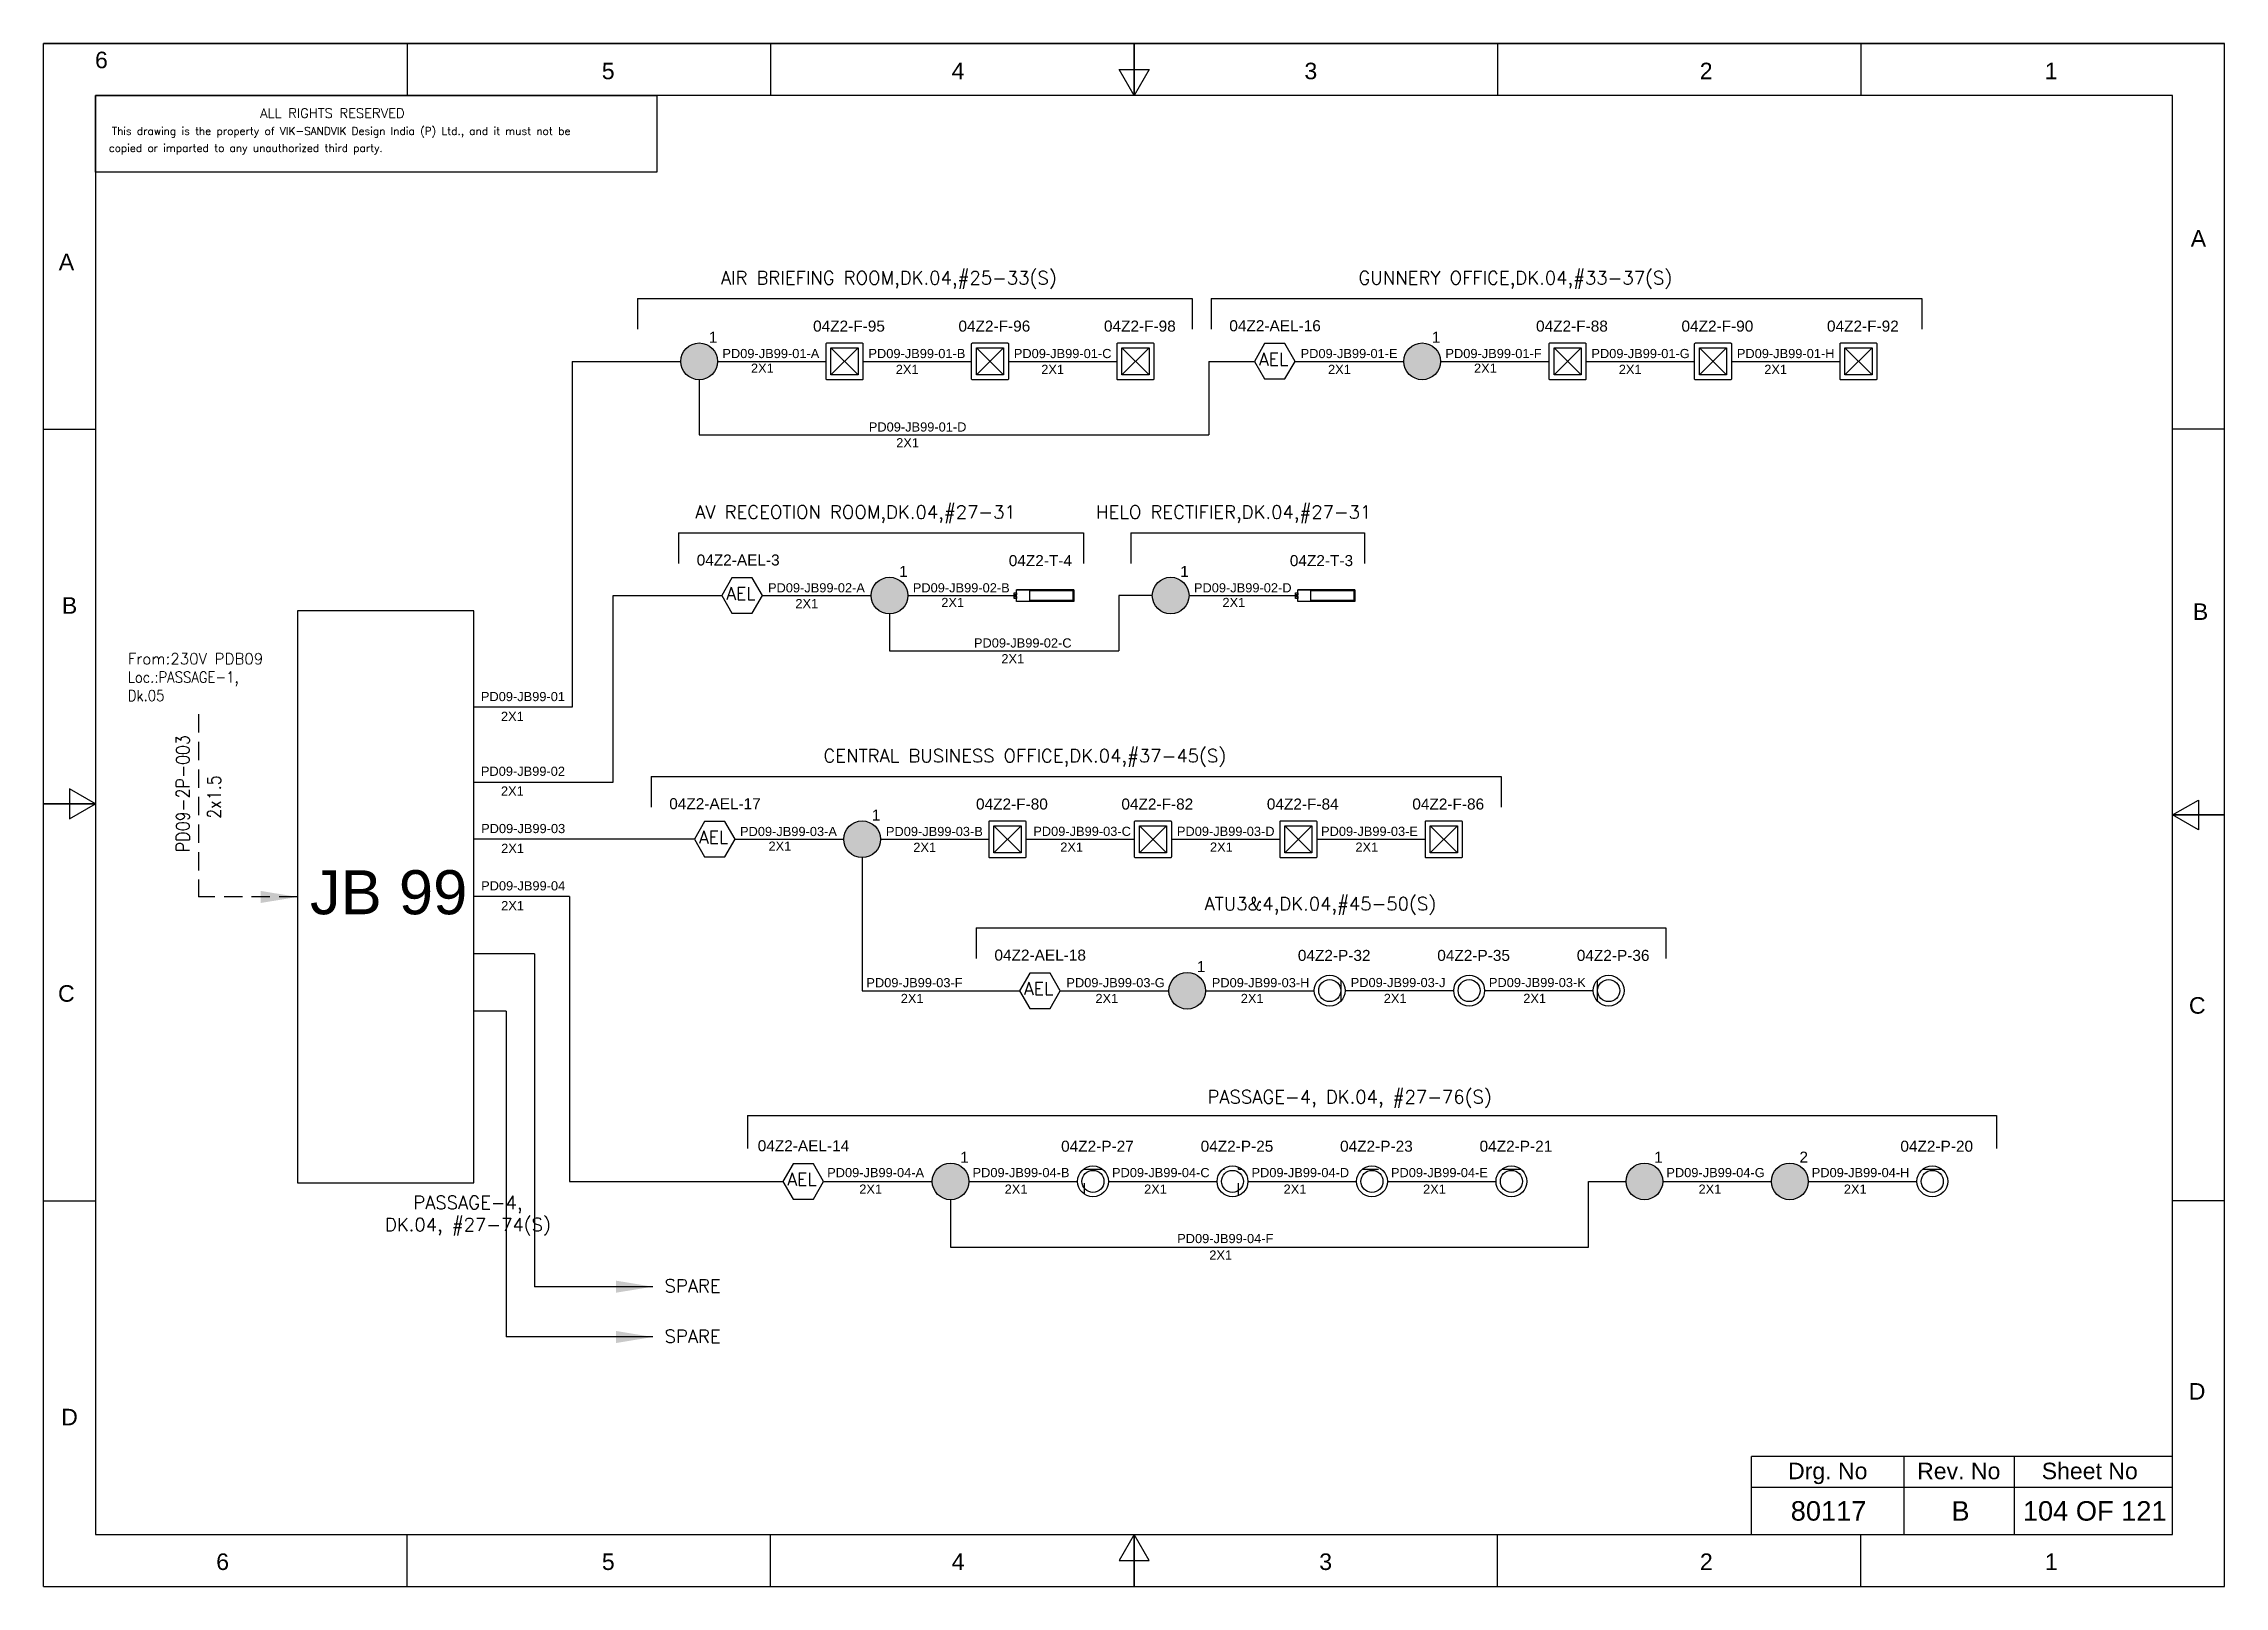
# Model space of a CAD drawing. Header units: inches. Extents: x -3311 to 1429, y -713 to 2436.
# Drawn here: x -2649.4 to -2352.4, y -461.9 to -251.8 of the extents above; entities that cross this region are included whole.
import ezdxf
from ezdxf.enums import TextEntityAlignment as Align

# ---------------------------------------------------------------- set-up
doc = ezdxf.new("R2010")
doc.units = ezdxf.units.IN
doc.linetypes.add('HIDDEN', pattern=[0.375, 0.25, -0.125])
doc.linetypes.add('SOLID', pattern=[0])
for name, color, linetype, lineweight in [('ELEC_TXT-025', 1, 'Continuous', 25), ('HEL-025', 1, 'Continuous', 25), ('HEL-035', 2, 'Continuous', 35)]:
    doc.layers.add(name, color=color, linetype=linetype, lineweight=lineweight)
doc.layers.add('Fmount', color=7, linetype='Continuous')
doc.layers.add('LINE', color=3, linetype='SOLID')
doc.styles.add('_NORMAL', font='arial.ttf')
doc.styles.add('ROMANS', font='simplex.shx', dxfattribs={"width": 0.88})
doc.styles.get("Standard").update_dxf_attribs({"font": 'arial.ttf'})
doc.dimstyles.get("Standard").update_dxf_attribs({"dimtxt": 0.18, "dimasz": 0.18, "dimexe": 0.18, "dimexo": 0.0625, "dimgap": 0.09, "dimtad": 0, "dimtih": 1, "dimtoh": 1, "dimdec": 4, "dimzin": 0, "dimdsep": 46, "dimtxsty": 'Standard', "dimcen": 0.09, "dimadec": 0, "dimazin": 0, "dimtfac": 1, "dimtdec": 4, "dimtofl": 0, "dimtmove": 0, "dimatfit": 3, "dimfxl": 1, "dimtolj": 1, "dimtzin": 0, "dimarcsym": 0})
pattern_1 = [(0, (0, 0), (0, 6.985), [5.08, -1.905]), (90, (0, 0), (-6.985, 4e-16), [5.08, -1.905])]

msp = doc.modelspace()

# ---------------------------------------------------------------- texts
at = {"color": 7}
for s, p in [('PD09-JB99-01-A', (-2556.94, -294.67, 0.03)), ('PD09-JB99-01-B', (-2537.05, -294.67, 0.03)), ('PD09-JB99-01-C', (-2517.25, -294.67, 0.03)), ('PD09-JB99-01-E', (-2478.19, -294.67, 0.03)), ('PD09-JB99-01-F', (-2458.47, -294.67, 0.03)), ('PD09-JB99-01-G', (-2438.59, -294.67, 0.03)), ('PD09-JB99-01-H', (-2418.78, -294.67, 0.03)), ('2X1', (-2553.05, -296.67)), ('2X1', (-2533.33, -296.83, -0.03)), ('2X1', (-2513.52, -296.83, -0.03)), ('2X1', (-2474.46, -296.83, -0.03)), ('2X1', (-2454.58, -296.67)), ('2X1', (-2434.86, -296.83, -0.03)), ('2X1', (-2415.05, -296.83, -0.03)), ('PD09-JB99-01-D', (-2537, -304.67, 0.03)), ('2X1', (-2533.27, -306.82, -0.03)), ('PD09-JB99-02-A', (-2550.73, -326.57, 0.03)), ('PD09-JB99-02-B', (-2531.01, -326.57, 0.03)), ('PD09-JB99-02-D', (-2492.72, -326.57, 0.03)), ('2X1', (-2547, -328.72, -0.03)), ('2X1', (-2527.13, -328.57)), ('2X1', (-2488.84, -328.57)), ('PD09-JB99-02-C', (-2522.68, -334.08, 0.03)), ('2X1', (-2518.95, -336.23, -0.03)), ('PD09-JB99-01', (-2589.83, -341.38)), ('2X1', (-2587.1, -344.08)), ('PD09-JB99-02', (-2589.83, -351.55)), ('2X1', (-2587.1, -354.24)), ('PD09-JB99-03', (-2589.8, -359.35)), ('PD09-JB99-03-A', (-2554.54, -359.75, 0.03)), ('PD09-JB99-03-B', (-2534.67, -359.75, 0.05)), ('PD09-JB99-03-C', (-2514.6, -359.73, 0.11)), ('PD09-JB99-03-D', (-2495.04, -359.73, 0.14)), ('PD09-JB99-03-E', (-2475.41, -359.73, 0.19)), ('2X1', (-2587.07, -362.05)), ('2X1', (-2550.66, -361.75)), ('2X1', (-2530.94, -361.91)), ('2X1', (-2510.93, -361.88, 0.03)), ('2X1', (-2490.54, -361.88, 0.03)), ('2X1', (-2470.73, -361.88, 0.03)), ('PD09-JB99-04', (-2589.8, -367.15)), ('2X1', (-2587.07, -369.85)), ('PD09-JB99-03-F', (-2537.33, -380.34, 0.16)), ('PD09-JB99-03-G', (-2510.09, -380.34, 0.16)), ('PD09-JB99-03-H', (-2490.29, -380.34, 0.19)), ('PD09-JB99-03-J', (-2471.37, -380.32, 0.11)), ('PD09-JB99-03-K', (-2452.55, -380.32, 0.16)), ('2X1', (-2532.65, -382.49)), ('2X1', (-2506.14, -382.49)), ('2X1', (-2486.34, -382.49, 0.03)), ('2X1', (-2466.87, -382.48)), ('2X1', (-2447.87, -382.48)), ('PD09-JB99-04-A', (-2542.67, -406.2)), ('PD09-JB99-04-B', (-2522.87, -406.2)), ('PD09-JB99-04-C', (-2503.88, -406.2, -0.05)), ('PD09-JB99-04-D', (-2484.88, -406.2, -0.05)), ('PD09-JB99-04-E', (-2465.89, -406.2, -0.08)), ('PD09-JB99-04-G', (-2428.38, -406.2)), ('PD09-JB99-04-H', (-2408.58, -406.2, -0.08)), ('2X1', (-2538.3, -408.45)), ('2X1', (-2518.5, -408.45)), ('2X1', (-2499.51, -408.45, -0.03)), ('2X1', (-2480.51, -408.45, -0.05)), ('2X1', (-2461.52, -408.45, -0.08)), ('2X1', (-2424, -408.45)), ('2X1', (-2404.21, -408.45, -0.08)), ('PD09-JB99-04-F', (-2495, -415.18)), ('2X1', (-2490.63, -417.43))]:
    msp.add_text(s, height=1.25, dxfattribs=at).set_placement(p)
at = {"color": 7, "lineweight": 30}
msp.add_text('JB 99 ', height=6, dxfattribs=at).set_placement((-2601.23, -367.4), align=Align.MIDDLE_CENTER)
at = {"color": 7}
for s, height, p in [('Drg. No', 2.246, (-2406.4, -446.2)), ('Rev. No', 2.246, (-2388.56, -446.2)), ('Sheet No', 2.246, (-2370.72, -446.2)), ('80117', 2.653, (-2406.29, -451.64)), ('B', 2.65, (-2388.32, -451.64)), ('104 OF 121', 2.653, (-2370.04, -451.64))]:
    msp.add_text(s, height=height, dxfattribs=at).set_placement(p, align=Align.MIDDLE_CENTER)
at = {"color": 7, "char_height": 1.8, "attachment_point": 1, "style": '_NORMAL'}
for s, insert, width in [('{\\Fromans|c0;\\C2;AIR BRIEFING ROOM,DK.04,#25-33(S)}', (-2557.16, -282.83, 0.22), 128.8823), ('{\\Fromans|c0;\\C2;GUNNERY OFFICE,DK.04,#33-37(S)}', (-2470.32, -282.83, 0.22), 128.8823), ('{\\Fromans|c0;\\C2;AV RECEOTION ROOM,DK.04,#27-31}', (-2560.65, -314.73, 0.22), 128.8823), ('{\\Fromans|c0;\\C2;HELO RECTIFIER,DK.04,#27-31}', (-2506.05, -314.73, 0.22), 128.8823), ('{\\Fromans|c0;\\C2;CENTRAL BUSINESS OFFICE,DK.04,#37-45(S)}', (-2543.18, -347.91, 0.22), 128.8823), ('{\\Fromans|c0;\\C2;ATU3&4,DK.04,#45-50(S)}', (-2491.28, -368.06, 0.16), 128.8823), ('{\\Fromans|c0;\\C2;SPARE}', (-2564.81, -420.11), 8.1658), ('{\\Fromans|c0;\\C2;SPARE}', (-2564.81, -426.97), 8.1658)]:
    msp.add_mtext(s, dxfattribs=dict(at, insert=insert, width=width))
at = {"color": 7, "insert": (-2637.92, -334.86), "char_height": 1.5, "width": 44.8449, "attachment_point": 1}
msp.add_mtext('{\\Fromans|c0;\\C2;From:230V PDB09 \\P\\Fsimplex|c0;\\W0.88;Loc.:PASSAGE-1,\\PDk.05}', dxfattribs=at)
at = {"color": 7, "insert": (-2631.33, -361.95), "char_height": 1.8, "width": 17.1296, "attachment_point": 1, "rotation": 90, "style": '_NORMAL'}
msp.add_mtext('{\\Fromans|c0;\\W0.88;PD09-2P-003}', dxfattribs=at)
at = {"color": 7, "insert": (-2627.06, -357.38), "char_height": 1.8, "attachment_point": 1, "rotation": 90, "style": '_NORMAL'}
msp.add_mtext('{\\Fsimplex|c0;\\W0.88;2x1.5}', dxfattribs=at)
at = {"insert": (-2490.88, -394.37, 0.03), "char_height": 1.8, "width": 80.3537, "attachment_point": 1, "style": '_NORMAL'}
msp.add_mtext('{\\Fromans|c0;\\C2;PASSAGE-4, DK.04, #27-76(S)}', dxfattribs=at)
at = {"color": 7, "insert": (-2602.9, -408.76), "char_height": 1.8, "attachment_point": 1, "style": '_NORMAL'}
msp.add_mtext('\\pxqc;{\\Fromans|c0;\\C2;PASSAGE-4, \\PDK.04, #27-74(S)}', dxfattribs=at)

# ---------------------------------------------------------------- blocks, each defined once
blk = doc.blocks.new('FIXED_KEY_SWITCH')
h = blk.add_hatch(color=1)
h.dxf.hatch_style = 1
edge = h.paths.add_edge_path()
edge.add_arc((848.13, 1737.46), 2.5, 0, 360)
at = {"color": 1}
blk.add_circle((848.13, 1737.46), 2.5, dxfattribs=at)
at = {"color": 7, "insert": (849.44, 1741.5), "char_height": 1.5, "attachment_point": 1, "style": '_NORMAL'}
blk.add_mtext_dynamic_manual_height_columns('1', width=1.5, gutter_width=7.5, heights=[0], dxfattribs=at)
blk = doc.blocks.new('SWT')
blk.add_blockref('FIXED_KEY_SWITCH', (0, 0))
blk.add_attdef('TAG_NO', (844.55, 1741.11), '', height=1.5)
blk = doc.blocks.new('LED FLUSH MOUNT')
for p, q in [((114818, 79432), (114604, 79219)), ((114604, 79432), (114818, 79219))]:
    blk.add_line(p, q)
blk.add_lwpolyline([(114572, 79470), (114850, 79470, -0.414214), (114856, 79464), (114856, 79186, -0.414214), (114850, 79180), (114572, 79180, -0.414214), (114566, 79186), (114566, 79464, -0.414214)], format="xyb", close=True)
blk.add_lwpolyline([(114604, 79432), (114818, 79432), (114818, 79219), (114604, 79219)], close=True)
blk = doc.blocks.new('LED Flush Mounted Light 22W')
blk.add_blockref('LED FLUSH MOUNT', (0, 0))
at = {"style": 'ROMANS', "width": 0.7}
blk.add_attdef('TAG_NO.:', (113905, 79579), '', height=250, dxfattribs=at)
blk = doc.blocks.new('AEL')
at = {"color": 4}
blk.add_lwpolyline([(989.98, -190.09), (992.75, -190.09), (994.14, -187.69), (992.75, -185.28), (989.98, -185.28), (988.59, -187.69)], close=True, dxfattribs=at)
at = {"color": 4, "style": 'ROMANS'}
blk.add_text('AEL', height=1.725, dxfattribs=at).set_placement((989.2, -188.27))
blk = doc.blocks.new('AEL_L')
blk.add_blockref('AEL', (0, 0))
blk.add_attdef('TAG_NO', (986.55, -183.59), '', height=1.5)
blk = doc.blocks.new('fr')
at = {"color": 7, "linetype": 'Continuous'}
for p, q in [((33763.99, 4500.4), (33466.99, 4500.4)), ((33466.99, 4500.4), (33763.99, 4500.4)), ((33466.99, 4290.33), (33466.99, 4500.4)), ((33516.49, 4500.4), (33516.49, 4493.33)), ((33565.99, 4500.4), (33565.99, 4493.33)), ((33615.49, 4500.4), (33615.49, 4493.33)), ((33615.49, 4493.33), (33615.49, 4500.4)), ((33615.49, 4500.4), (33615.49, 4493.33)), ((33664.99, 4500.4), (33664.99, 4493.33)), ((33714.49, 4500.4), (33714.49, 4493.33)), ((33763.99, 4290.33), (33763.99, 4500.4)), ((33763.99, 4290.33), (33763.99, 4500.4)), ((33615.49, 4493.33), (33613.45, 4496.87)), ((33613.45, 4496.87), (33617.53, 4496.87)), ((33617.53, 4496.87), (33615.49, 4493.33)), ((33756.92, 4493.33), (33474.06, 4493.33)), ((33474.06, 4493.33), (33474.06, 4297.41)), ((33756.92, 4297.41), (33756.92, 4493.33)), ((33466.99, 4447.89), (33474.06, 4447.89)), ((33763.99, 4447.89), (33756.92, 4447.89)), ((33474.06, 4396.87), (33470.53, 4398.91)), ((33470.53, 4398.91), (33470.53, 4394.83)), ((33466.99, 4396.87), (33474.06, 4396.87)), ((33474.06, 4396.87), (33466.99, 4396.87)), ((33466.99, 4396.87), (33474.06, 4396.87)), ((33470.53, 4394.83), (33474.06, 4396.87)), ((33756.92, 4395.37), (33760.45, 4397.41)), ((33760.45, 4397.41), (33760.45, 4393.33)), ((33763.99, 4395.37), (33756.92, 4395.37)), ((33760.45, 4393.33), (33756.92, 4395.37)), ((33756.92, 4395.37), (33763.99, 4395.37)), ((33763.99, 4395.37), (33756.92, 4395.37)), ((33466.99, 4342.85), (33474.06, 4342.85)), ((33763.99, 4342.85), (33756.92, 4342.85)), ((33474.06, 4297.41), (33756.92, 4297.41)), ((33516.49, 4290.33), (33516.49, 4297.41)), ((33565.99, 4290.33), (33565.99, 4297.41)), ((33615.49, 4297.41), (33613.45, 4293.87)), ((33615.49, 4290.33), (33615.49, 4297.41)), ((33617.53, 4293.87), (33615.49, 4297.41)), ((33615.49, 4297.41), (33615.49, 4290.33)), ((33615.49, 4290.33), (33615.49, 4297.41)), ((33664.99, 4290.33), (33664.99, 4297.41)), ((33714.49, 4290.33), (33714.49, 4297.41)), ((33613.45, 4293.87), (33617.53, 4293.87)), ((33466.99, 4290.33), (33763.99, 4290.33)), ((33466.99, 4290.33), (33763.99, 4290.33))]:
    blk.add_line(p, q, dxfattribs=at)
at = {"color": 7, "style": '_NORMAL'}
for s, p in [('6', (33474.86, 4498.18)), ('5', (33543.88, 4496.68)), ('4', (33591.52, 4496.68)), ('3', (33639.57, 4496.68)), ('2', (33693.41, 4496.68)), ('1', (33740.39, 4496.68)), ('A', (33760.45, 4473.88)), ('A', (33470.1, 4470.68)), ('B', (33470.52, 4423.9)), ('B', (33760.74, 4423.06)), ('C', (33470.08, 4371.07)), ('C', (33760.29, 4369.44)), ('D', (33760.27, 4316.89)), ('D', (33470.51, 4313.39)), ('6', (33491.37, 4293.69)), ('5', (33543.89, 4293.69)), ('4', (33591.53, 4293.69)), ('3', (33641.59, 4293.69)), ('2', (33693.43, 4293.69)), ('1', (33740.41, 4293.69))]:
    blk.add_text(s, height=2.25, dxfattribs=at).set_placement(p, align=Align.MIDDLE_CENTER)
blk = doc.blocks.new('A$C4BAD7D21')
at = {"layer": 'HEL-025'}
blk.add_lwpolyline([(-34000, 0), (-34000, 2086), (-18714, 2086), (-18714, 0)], close=True, dxfattribs=at)
at = {"layer": 'HEL-025', "style": 'ROMANS'}
for s, p in [('This drawing is the property of VIK-SANDVIK Design India (P) Ltd., and it must not be', (-33558, 1016)), (' copied or imparted to any unauthorized third party.', (-33785, 550))]:
    blk.add_text(s, height=210, dxfattribs=at).set_placement(p)
at = {"layer": 'HEL-035', "style": 'ROMANS'}
blk.add_text('     ALL RIGHTS RESERVED', height=262.5, dxfattribs=at).set_placement((-30497, 1476))
blk = doc.blocks.new('2A')
at = {"color": 7, "lineweight": -3, "ltscale": 2.5}
blk.add_line((790.02, 1997.62, -0.03), (782.23, 1997.62, -0.03), dxfattribs=at)
at = {"color": 7, "lineweight": -3, "ltscale": 2.5, "elevation": -0.03}
for points in [[(781.91, 1997.21), (782.23, 1997.21), (782.23, 1996.94), (781.91, 1996.94)], [(781.91, 1996.7), (782.23, 1996.7), (782.23, 1996.44), (781.91, 1996.44)], [(782.23, 1997.62), (790.02, 1997.62), (790.02, 1996.02), (782.23, 1996.02)], [(784.03, 1997.5), (789.88, 1997.5), (789.88, 1996.14), (784.03, 1996.14)]]:
    blk.add_lwpolyline(points, close=True, dxfattribs=at)
blk = doc.blocks.new('LED TUBE LIGHT 30W')
blk.add_blockref('2A', (179.91, -357.89))
blk.add_attdef('TAG_NO.', (962.52, 1642.97), '', height=1.5)
blk = doc.blocks.new('1')
h = blk.add_hatch()
h.set_pattern_fill('ANGLE', color=6)
h.set_pattern_definition(pattern_1)
h.paths.add_polyline_path([(303.23, 2044.43, 1), (306.22, 2044.43, 1)], flags=0)
h.paths.add_polyline_path([(302.63, 2044.43, 1), (306.83, 2044.43, 1)])
h.paths.add_polyline_path([(306.22, 2044.43, -1), (303.23, 2044.43, -1)], flags=16)
h = blk.add_hatch()
h.set_pattern_fill('ANGLE', color=6)
h.set_pattern_definition(pattern_1)
h.paths.add_polyline_path([(303.23, 2044.43, 1), (306.22, 2044.43, 1)])
at = {"color": 6}
for radius in [2.1, 1.5]:
    blk.add_circle((304.73, 2044.43), radius, dxfattribs=at)
blk = doc.blocks.new('LED PENDENT LIGHT 15W')
blk.add_blockref('1', (0, 0))
blk.add_attdef('TAG_NO', (301.63, 2048.1), '', height=1.5)
blk = doc.blocks.new('RHS_SWITCH')
h = blk.add_hatch(color=1)
h.dxf.hatch_style = 1
edge = h.paths.add_edge_path()
edge.add_arc((2068.03, 3653.6), 2, 0, 360)
at = {"color": 1}
blk.add_circle((2068.03, 3653.6), 2, dxfattribs=at)
at = {"color": 7, "insert": (2069.08, 3656.84), "char_height": 1.2, "attachment_point": 1, "style": '_NORMAL'}
blk.add_mtext_dynamic_manual_height_columns('2', width=1.5, gutter_width=7.5, heights=[0], dxfattribs=at)

# ---------------------------------------------------------------- linework, layer by layer
for p, q in [((-2568.5, -286.54, -0.05), (-2492.97, -286.54, -0.05)), ((-2490.38, -286.54, -0.05), (-2393.61, -286.54, -0.05)), ((-2577.4, -295.11), (-2577.4, -342.22)), ((-2490.67, -295.11), (-2490.67, -305.11)), ((-2560.1, -297.61), (-2560.1, -305.11)), ((-2560.1, -305.11), (-2490.67, -305.11)), ((-2562.92, -318.44, -0.05), (-2507.77, -318.44, -0.05)), ((-2501.33, -318.44, -0.05), (-2469.49, -318.44, -0.05)), ((-2571.82, -352.39), (-2571.82, -327.01)), ((-2534.18, -329.51), (-2534.18, -334.52)), ((-2498.39, -327.01), (-2502.94, -327.01)), ((-2502.94, -327.01), (-2502.94, -334.52)), ((-2566.66, -351.62, -0.05), (-2450.89, -351.62, -0.05)), ((-2560.76, -360.19), (-2590.81, -360.19)), ((-2537.91, -362.69), (-2537.91, -380.81)), ((-2577.75, -367.99), (-2590.81, -367.99)), ((-2577.75, -367.99), (-2577.75, -406.77)), ((-2522.37, -372.24, -0.05), (-2428.44, -372.24, -0.05)), ((-2582.51, -375.8), (-2590.81, -375.8)), ((-2582.51, -375.8), (-2582.51, -421.11)), ((-2586.39, -383.6), (-2590.81, -383.6)), ((-2586.39, -383.6), (-2586.39, -427.96))]:
    msp.add_line(p, q)
at = {"color": 7, "linetype": 'Continuous'}
for p, q in [((-2359.46, -444.25), (-2416.78, -444.25)), ((-2416.78, -454.84), (-2416.78, -444.25)), ((-2396, -454.84), (-2396, -444.25)), ((-2380.99, -454.84), (-2380.99, -444.25)), ((-2416.78, -448.43), (-2359.46, -448.43))]:
    msp.add_line(p, q, dxfattribs=at)
msp.add_lwpolyline([(-2590.81, -329.09), (-2614.81, -329.09), (-2614.81, -406.99), (-2590.81, -406.99)], close=True)
at = {"linetype": 'HIDDEN', "ltscale": 10}
msp.add_lwpolyline([(-2628.28, -343.17), (-2628.28, -368.04)], dxfattribs=at)
at = {"layer": 'LINE', "color": 0}
for p, q in [((-2568.5, -286.54, -0.05), (-2568.5, -290.73, -0.05)), ((-2492.97, -286.54, -0.05), (-2492.97, -290.73, -0.05)), ((-2490.38, -286.54, -0.05), (-2490.38, -290.73, -0.05)), ((-2393.61, -286.54, -0.05), (-2393.61, -290.73, -0.05)), ((-2577.4, -295.11), (-2562.6, -295.11)), ((-2557.6, -295.11), (-2542.81, -295.11)), ((-2537.8, -295.11), (-2523, -295.11)), ((-2517.99, -295.11), (-2503.2, -295.11)), ((-2490.67, -295.11), (-2484.49, -295.11)), ((-2478.93, -295.11), (-2464.14, -295.11)), ((-2459.14, -295.11), (-2444.34, -295.11)), ((-2439.33, -295.11), (-2424.53, -295.11)), ((-2419.52, -295.11), (-2404.73, -295.11)), ((-2562.92, -318.44, -0.05), (-2562.92, -322.63, -0.05)), ((-2507.77, -318.44, -0.05), (-2507.77, -322.63, -0.05)), ((-2501.33, -318.44, -0.05), (-2501.33, -322.63, -0.05)), ((-2469.49, -318.44, -0.05), (-2469.49, -322.63, -0.05)), ((-2571.82, -327.01), (-2557.03, -327.01)), ((-2551.47, -327.01), (-2536.68, -327.01)), ((-2531.68, -327.01), (-2516.88, -327.01)), ((-2493.39, -327.01), (-2478.6, -327.01)), ((-2534.18, -334.52), (-2502.94, -334.52)), ((-2577.4, -342.22), (-2590.81, -342.22)), ((-2590.81, -352.39), (-2571.82, -352.39)), ((-2566.66, -351.62, -0.05), (-2566.66, -355.81, -0.05)), ((-2450.89, -351.62, -0.05), (-2450.89, -355.81, -0.05)), ((-2555.21, -360.19), (-2540.41, -360.19)), ((-2535.41, -360.19, 0.03), (-2520.62, -360.19, 0.03)), ((-2515.61, -360.19, 0.03), (-2500.81, -360.19, 0.03)), ((-2495.8, -360.19, 0.03), (-2481.01, -360.19, 0.03)), ((-2475.99, -360.19, 0.03), (-2461.2, -360.19, 0.03)), ((-2522.37, -372.24, -0.05), (-2522.37, -376.43, -0.05)), ((-2428.44, -372.24, -0.05), (-2428.44, -376.43, -0.05)), ((-2537.91, -380.81), (-2516.48, -380.81)), ((-2510.92, -380.81), (-2496.13, -380.81)), ((-2491.13, -380.81, 0.03), (-2476.33, -380.81, 0.03)), ((-2472.13, -380.79, 0.03), (-2457.34, -380.79, 0.03)), ((-2453.14, -380.79), (-2438.34, -380.79)), ((-2553.5, -397.8, 0.03), (-2383.41, -397.8, 0.03)), ((-2553.5, -397.8, 0.03), (-2553.5, -402.3, 0.03)), ((-2383.41, -397.8, 0.03), (-2383.41, -402.3, 0.03)), ((-2577.75, -406.77), (-2548.71, -406.77)), ((-2543.16, -406.77), (-2528.36, -406.77)), ((-2523.36, -406.77), (-2508.57, -406.77)), ((-2504.37, -406.77, -0.03), (-2489.57, -406.77, -0.03)), ((-2485.37, -406.77, -0.05), (-2470.58, -406.77, -0.05)), ((-2466.38, -406.77, -0.08), (-2451.58, -406.77, -0.08)), ((-2438.97, -415.75), (-2438.97, -406.77)), ((-2438.97, -406.77), (-2433.87, -406.77)), ((-2428.87, -406.77), (-2414.07, -406.77)), ((-2409.07, -406.77), (-2394.28, -406.77)), ((-2525.86, -409.27), (-2525.86, -415.75)), ((-2525.86, -415.75), (-2438.97, -415.75))]:
    msp.add_line(p, q, dxfattribs=at)

# ---------------------------------------------------------------- block references
for name, p in [('fr', (-36116.37, -4752.25)), ('SWT', (-3408.23, -2032.57)), ('SWT', (-3309.77, -2032.57)), ('SWT', (-3382.31, -2064.47)), ('SWT', (-3344.02, -2064.47)), ('SWT', (-3386.04, -2097.65)), ('SWT', (-3341.76, -2118.27)), ('SWT', (-3373.99, -2144.23)), ('SWT', (-3279.5, -2144.23))]:
    msp.add_blockref(name, p)
ref = msp.add_blockref('AEL_L', (-3473.07, -107.42))
ref.add_attrib('TAG_NO', '04Z2-AEL-16', (-2487.9, -291.01), dxfattribs={"color": 4, "height": 1.5})
ref = msp.add_blockref('AEL_L', (-3545.62, -139.32))
ref.add_attrib('TAG_NO', '04Z2-AEL-3', (-2560.44, -322.91), dxfattribs={"color": 4, "height": 1.5})
ref = msp.add_blockref('LED TUBE LIGHT 30W', (-3479.01, -1965.93, 0.03))
ref.add_attrib('TAG_NO.', '04Z2-T-4', (-2517.94, -322.99, 0.03), dxfattribs={"height": 1.5})
ref = msp.add_blockref('LED TUBE LIGHT 30W', (-3440.73, -1965.93, 0.03))
ref.add_attrib('TAG_NO.', '04Z2-T-3', (-2479.66, -322.99, 0.03), dxfattribs={"height": 1.5})
ref = msp.add_blockref('AEL_L', (-3549.35, -172.5))
ref.add_attrib('TAG_NO', '04Z2-AEL-17', (-2564.18, -356.09), dxfattribs={"color": 4, "height": 1.5})
ref = msp.add_blockref('AEL_L', (-3505.07, -193.12))
ref.add_attrib('TAG_NO', '04Z2-AEL-18', (-2519.89, -376.71), dxfattribs={"color": 4, "height": 1.5})
ref = msp.add_blockref('LED PENDENT LIGHT 15W', (-2778.96, -2425.22, 0.03))
ref.add_attrib('TAG_NO', '04Z2-P-32', (-2478.57, -376.75, 0.03), dxfattribs={"height": 1.5})
ref = msp.add_blockref('LED PENDENT LIGHT 15W', (-2759.97, -2425.22))
ref.add_attrib('TAG_NO', '04Z2-P-35', (-2459.58, -376.75), dxfattribs={"height": 1.5})
ref = msp.add_blockref('LED PENDENT LIGHT 15W', (-2740.97, -2425.22, -0.03))
ref.add_attrib('TAG_NO', '04Z2-P-36', (-2440.58, -376.75, -0.03), dxfattribs={"height": 1.5})
ref = msp.add_blockref('AEL_L', (-3537.3, -219.08))
ref.add_attrib('TAG_NO', '04Z2-AEL-14', (-2552.13, -402.67), dxfattribs={"color": 4, "height": 1.5})
ref = msp.add_blockref('LED PENDENT LIGHT 15W', (-2811.2, -2451.2, -0.03))
ref.add_attrib('TAG_NO', '04Z2-P-27', (-2510.81, -402.73, -0.03), dxfattribs={"height": 1.5})
ref = msp.add_blockref('LED PENDENT LIGHT 15W', (-2792.2, -2451.2, -0.05))
ref.add_attrib('TAG_NO', '04Z2-P-25', (-2491.81, -402.73, -0.05), dxfattribs={"height": 1.5})
ref = msp.add_blockref('LED PENDENT LIGHT 15W', (-2773.21, -2451.2, -0.08))
ref.add_attrib('TAG_NO', '04Z2-P-23', (-2472.82, -402.73, -0.08), dxfattribs={"height": 1.5})
ref = msp.add_blockref('LED PENDENT LIGHT 15W', (-2754.21, -2451.2, -0.11))
ref.add_attrib('TAG_NO', '04Z2-P-21', (-2453.82, -402.73, -0.11), dxfattribs={"height": 1.5})
ref = msp.add_blockref('LED PENDENT LIGHT 15W', (-2696.9, -2451.2))
ref.add_attrib('TAG_NO', '04Z2-P-20', (-2396.51, -402.73), dxfattribs={"height": 1.5})
at = {"layer": 'ELEC_TXT-025', "color": 0, "xscale": 0.005, "yscale": 0.005, "zscale": 0.005}
msp.add_blockref('A$C4BAD7D21', (-2472.31, -269.35), dxfattribs=at)
at = {"layer": 'Fmount'}
ref = msp.add_blockref('LED Flush Mounted Light 22W', (-4522.51, -1665.85), dxfattribs=dict(at, xscale=0.01728, yscale=0.01728, zscale=0.01728))
ref.add_attrib('TAG_NO.:', '04Z2-F-95', dxfattribs={"layer": '0', "height": 1.5}).set_placement((-2544.59, -291.51), align=Align.BOTTOM_LEFT)
ref = msp.add_blockref('LED Flush Mounted Light 22W', (-4502.7, -1665.85), dxfattribs=dict(at, xscale=0.01728, yscale=0.01728, zscale=0.01728))
ref.add_attrib('TAG_NO.:', '04Z2-F-96', dxfattribs={"layer": '0', "height": 1.5}).set_placement((-2524.79, -291.51), align=Align.BOTTOM_LEFT)
ref = msp.add_blockref('LED Flush Mounted Light 22W', (-4482.89, -1665.85), dxfattribs=dict(at, xscale=0.01728, yscale=0.01728, zscale=0.01728))
ref.add_attrib('TAG_NO.:', '04Z2-F-98', dxfattribs={"layer": '0', "height": 1.5}).set_placement((-2504.98, -291.51), align=Align.BOTTOM_LEFT)
ref = msp.add_blockref('LED Flush Mounted Light 22W', (-4424.04, -1665.85), dxfattribs=dict(at, xscale=0.01728, yscale=0.01728, zscale=0.01728))
ref.add_attrib('TAG_NO.:', '04Z2-F-88', dxfattribs={"layer": '0', "height": 1.5}).set_placement((-2446.13, -291.51), align=Align.BOTTOM_LEFT)
ref = msp.add_blockref('LED Flush Mounted Light 22W', (-4404.23, -1665.85), dxfattribs=dict(at, xscale=0.01728, yscale=0.01728, zscale=0.01728))
ref.add_attrib('TAG_NO.:', '04Z2-F-90', dxfattribs={"layer": '0', "height": 1.5}).set_placement((-2426.32, -291.51), align=Align.BOTTOM_LEFT)
ref = msp.add_blockref('LED Flush Mounted Light 22W', (-4384.43, -1665.85), dxfattribs=dict(at, xscale=0.01728, yscale=0.01728, zscale=0.01728))
ref.add_attrib('TAG_NO.:', '04Z2-F-92', dxfattribs={"layer": '0', "height": 1.5}).set_placement((-2406.51, -291.51), align=Align.BOTTOM_LEFT)
ref = msp.add_blockref('LED Flush Mounted Light 22W', (-4500.32, -1730.93, 0.03), dxfattribs=dict(at, xscale=0.01728, yscale=0.01728, zscale=0.01728))
ref.add_attrib('TAG_NO.:', '04Z2-F-80', dxfattribs={"layer": '0', "height": 1.5}).set_placement((-2522.4, -356.59, 0.03), align=Align.BOTTOM_LEFT)
ref = msp.add_blockref('LED Flush Mounted Light 22W', (-4480.51, -1730.93, 0.03), dxfattribs=dict(at, xscale=0.01728, yscale=0.01728, zscale=0.01728))
ref.add_attrib('TAG_NO.:', '04Z2-F-82', dxfattribs={"layer": '0', "height": 1.5}).set_placement((-2502.6, -356.59, 0.03), align=Align.BOTTOM_LEFT)
ref = msp.add_blockref('LED Flush Mounted Light 22W', (-4460.7, -1730.93, 0.03), dxfattribs=dict(at, xscale=0.01728, yscale=0.01728, zscale=0.01728))
ref.add_attrib('TAG_NO.:', '04Z2-F-84', dxfattribs={"layer": '0', "height": 1.5}).set_placement((-2482.79, -356.59, 0.03), align=Align.BOTTOM_LEFT)
ref = msp.add_blockref('LED Flush Mounted Light 22W', (-4440.9, -1730.93, 0.03), dxfattribs=dict(at, xscale=0.01728, yscale=0.01728, zscale=0.01728))
ref.add_attrib('TAG_NO.:', '04Z2-F-86', dxfattribs={"layer": '0', "height": 1.5}).set_placement((-2462.98, -356.59, 0.03), align=Align.BOTTOM_LEFT)
at = {"layer": 'LINE', "color": 7, "xscale": 1.25, "yscale": 1.25, "zscale": 1.25}
msp.add_blockref('RHS_SWITCH', (-4996.61, -4973.77), dxfattribs=at)

msp.set_redraw_order([(e.dxf.handle, doc.entitydb.next_handle()) for e in msp.query("TEXT MTEXT ATTDEF DIMENSION ARC_DIMENSION")])  # texts and dimensions are drawn at this point

# ---------------------------------------------------------------- leaders
at = {"linetype": 'HIDDEN', "ltscale": 10}
msp.add_leader([(-2614.81, -368.04), (-2628.28, -368.04)], dimstyle='Standard', override={"dimasz": 5, "dimarcsym": 1}, dxfattribs=at)
for points in [[(-2566.43, -421.11), (-2582.51, -421.11)], [(-2566.43, -427.96), (-2586.39, -427.96)]]:
    msp.add_leader(points, dimstyle='Standard', override={"dimasz": 5, "dimarcsym": 1})

doc.saveas('drawing.dxf')
